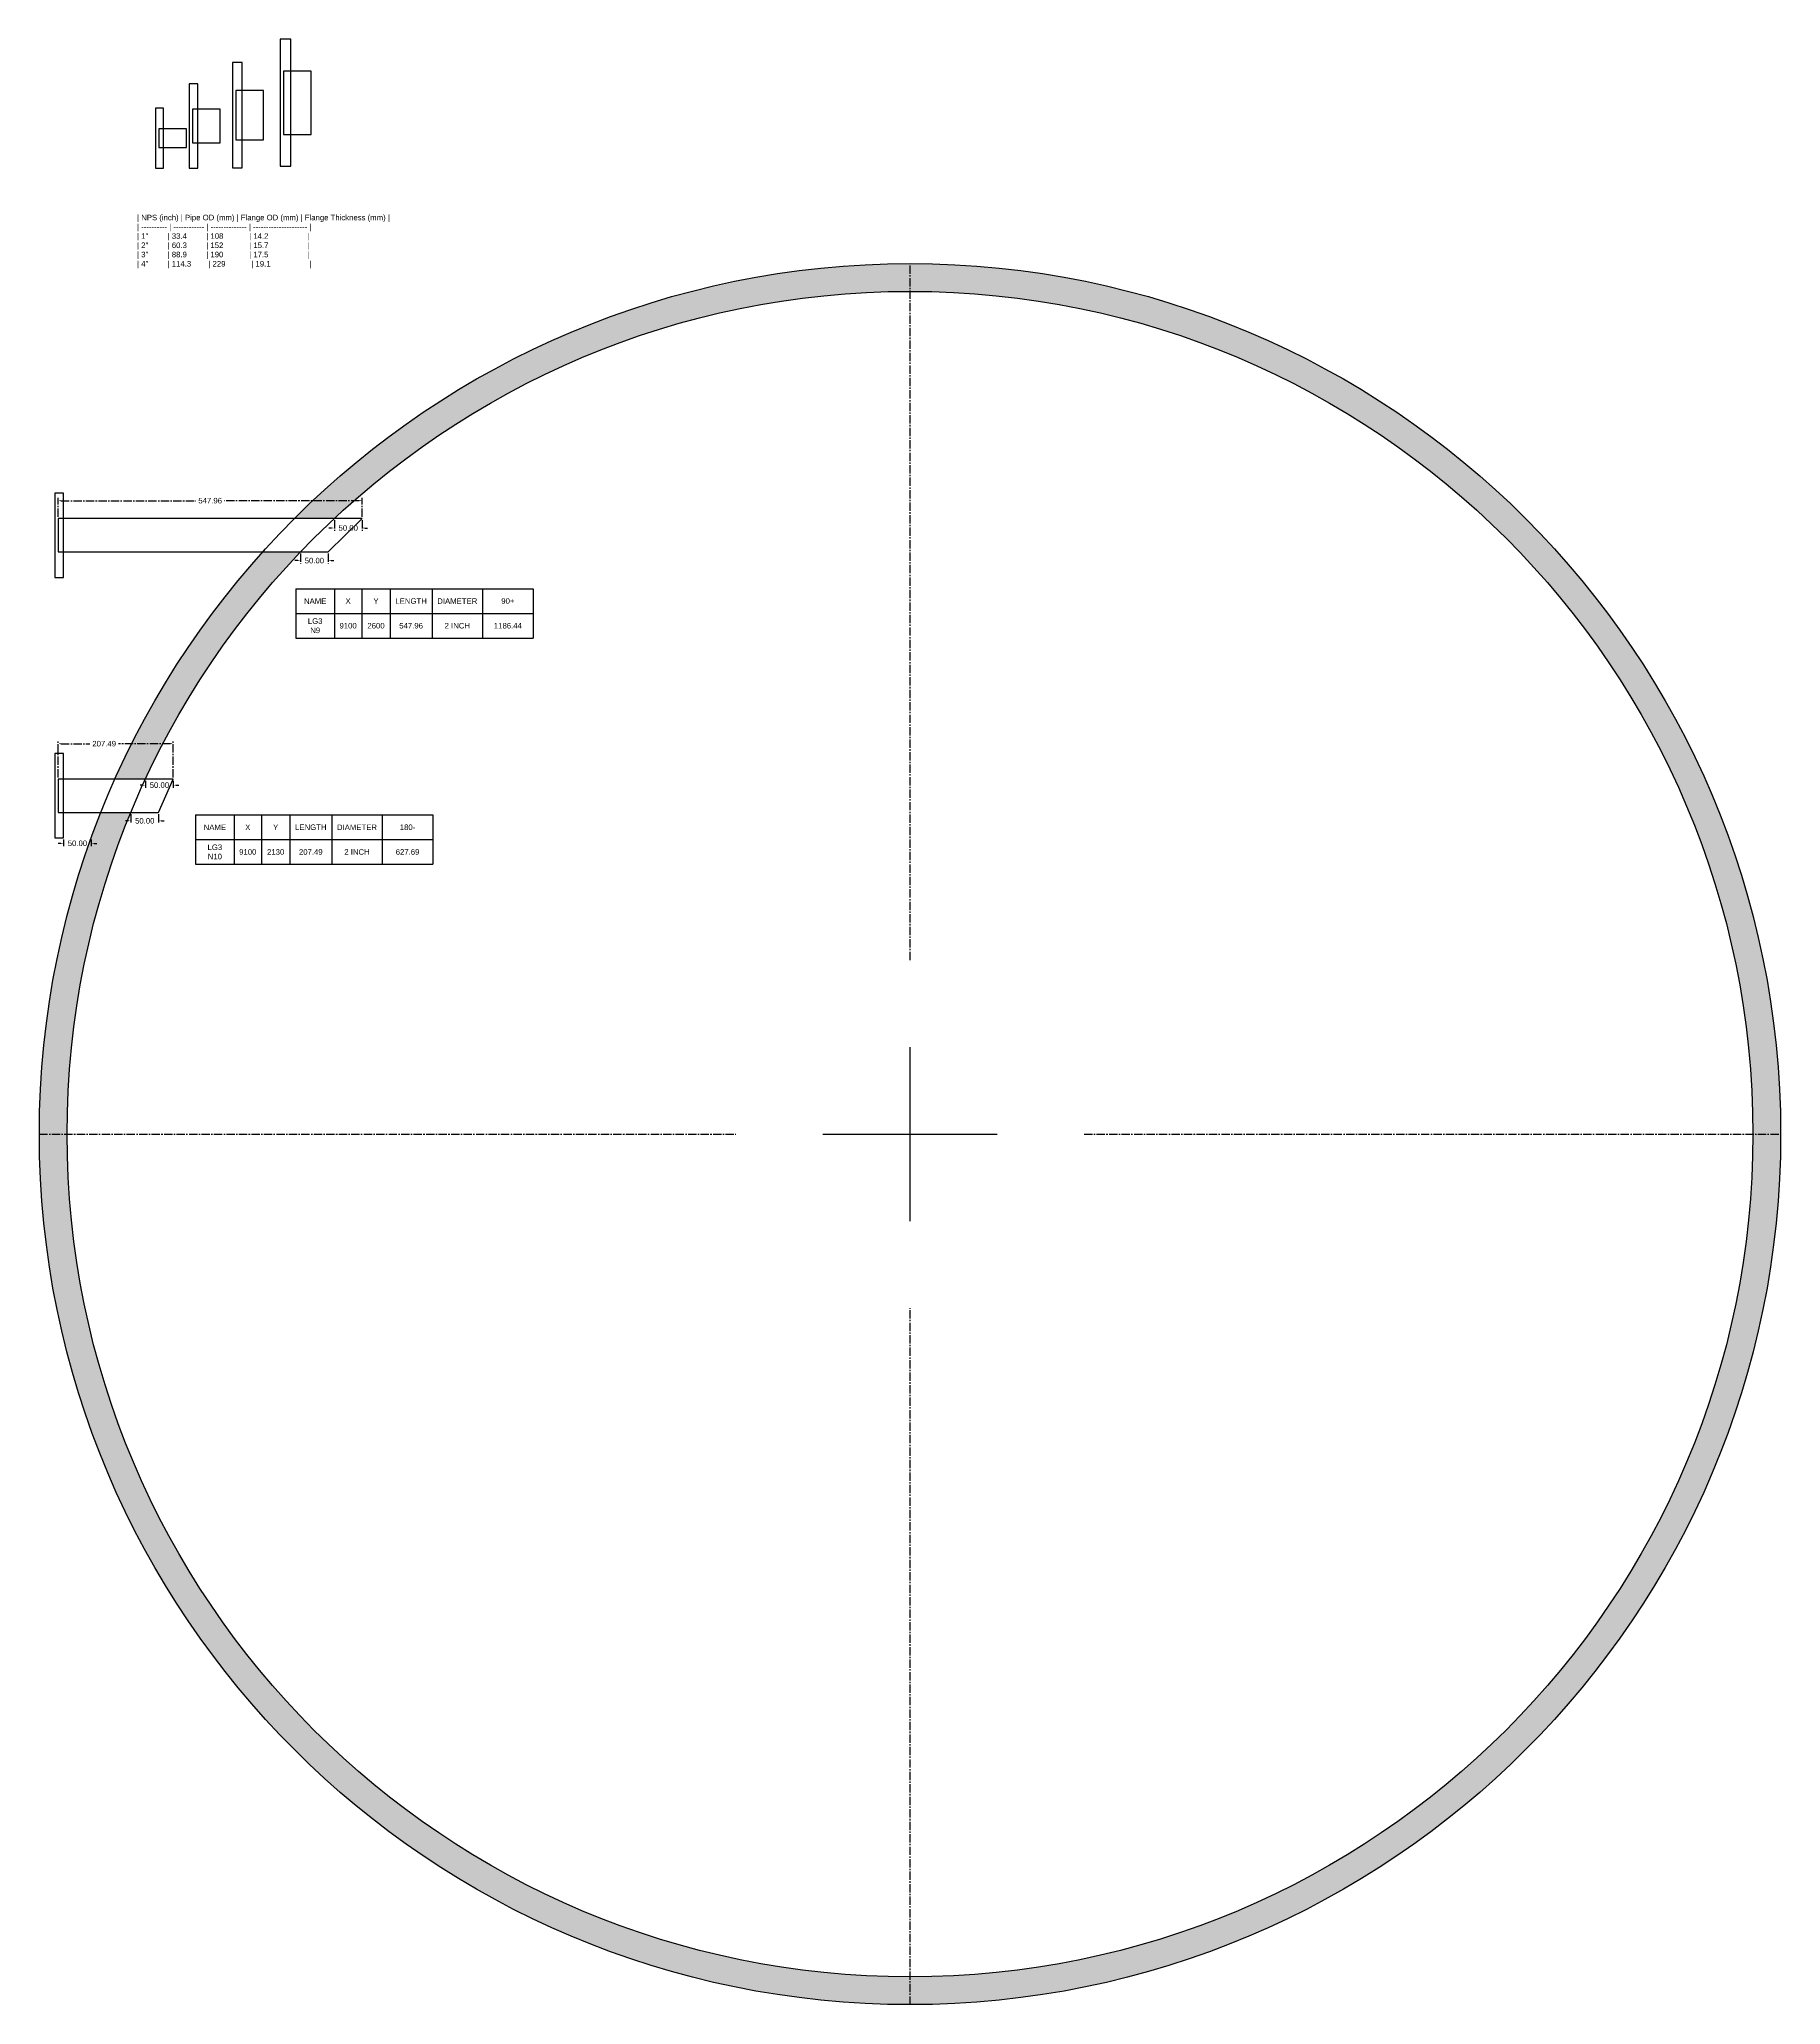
# Model space of a CAD drawing. Header units: millimetres. Extents: x 1251 to 4391, y 18 to 3563.
import ezdxf

# ---------------------------------------------------------------- set-up
doc = ezdxf.new("R2010")
doc.units = ezdxf.units.MM
doc.header["$LTSCALE"] = 20
doc.header["$MEASUREMENT"] = 0
doc.linetypes.add('CENTER2', pattern=[1.125, 0.75, -0.125, 0.125, -0.125])
doc.layers.get('Defpoints').update_dxf_attribs({"color": 10})
doc.styles.get("Standard").update_dxf_attribs({"font": 'arial.ttf', "height": 10})
doc.dimstyles.get("Standard").update_dxf_attribs({"dimtxt": 10, "dimasz": 5, "dimexe": 5, "dimexo": 3, "dimgap": 5, "dimtad": 0, "dimtih": 1, "dimtoh": 1, "dimzin": 0, "dimdsep": 46, "dimtxsty": 'Standard', "dimcen": -0.09, "dimclrd": 7, "dimclre": 7, "dimclrt": 7, "dimadec": 1, "dimazin": 0, "dimtfac": 1, "dimtofl": 0, "dimtmove": 0, "dimatfit": 3, "dimfxl": 1, "dimtolj": 1, "dimtzin": 0, "dimlwd": 25, "dimlwe": 25, "dimarcsym": 0})

# ---------------------------------------------------------------- blocks, each defined once
blk = doc.blocks.new('*T1')
at = {"color": 0, "linetype": 'ByBlock', "lineweight": -2, "transparency": 16777216}
for p, q in [((0, 0), (427.9, 0)), ((0, 0), (0, -89)), ((69.4, 0), (69.4, -89)), ((118.9, 0), (118.9, -89)), ((170, 0), (170, -89)), ((245.4, 0), (245.4, -89)), ((336.6, 0), (336.6, -89)), ((427.9, 0), (427.9, -89)), ((0, -44.5), (427.9, -44.5)), ((0, -89), (427.9, -89))]:
    blk.add_line(p, q, dxfattribs=at)
at = {"color": 0, "transparency": 16777216, "char_height": 10, "attachment_point": 5}
for s, insert, width in [('NAME', (34.7, -22.2), 69.266), ('X', (94.1, -22.2), 49.392), ('Y', (144.4, -22.2), 50.945), ('LENGTH', (207.7, -22.2), 75.34), ('DIAMETER', (291, -22.2), 91.096), ('90+', (382.2, -22.2), 91.096), ('LG3\\PN9', (34.7, -66.7), 69.266), ('9100', (94.1, -66.7), 49.392), ('2600', (144.4, -66.7), 50.945), ('547.96', (207.7, -66.7), 75.34), ('2 INCH', (291, -66.7), 91.096), ('1186.44', (382.2, -66.7), 91.096)]:
    blk.add_mtext(s, dxfattribs=dict(at, insert=insert, width=width))
blk = doc.blocks.new('*U2')
at = {"color": 0, "linetype": 'CENTER2', "transparency": 16777216}
for p, q in [((0, 314), (0, 1570.12)), ((-1570.12, 0), (-314, 0)), ((314, 0), (1570.12, 0)), ((0, -1570.12), (0, -314))]:
    blk.add_line(p, q, dxfattribs=at)
at = {"color": 0, "linetype": 'Continuous', "transparency": 16777216}
for p, q in [((0, -157), (0, 157)), ((-157, 0), (157, 0))]:
    blk.add_line(p, q, dxfattribs=at)
blk = doc.blocks.new('*T10')
at = {"color": 0, "linetype": 'ByBlock', "lineweight": -2, "transparency": 16777216}
for p, q in [((0, 0), (427.9, 0)), ((0, 0), (0, -89)), ((69.4, 0), (69.4, -89)), ((118.9, 0), (118.9, -89)), ((170, 0), (170, -89)), ((245.4, 0), (245.4, -89)), ((336.6, 0), (336.6, -89)), ((427.9, 0), (427.9, -89)), ((0, -44.5), (427.9, -44.5)), ((0, -89), (427.9, -89))]:
    blk.add_line(p, q, dxfattribs=at)
at = {"color": 0, "transparency": 16777216, "char_height": 10, "attachment_point": 5}
for s, insert, width in [('NAME', (34.7, -22.2), 69.266), ('X', (94.1, -22.2), 49.392), ('Y', (144.4, -22.2), 50.945), ('LENGTH', (207.7, -22.2), 75.34), ('DIAMETER', (291, -22.2), 91.096), ('180-', (382.2, -22.2), 91.096), ('LG3\\PN10', (34.7, -66.7), 69.266), ('9100', (94.1, -66.7), 49.392), ('2130', (144.4, -66.7), 50.945), ('207.49', (207.7, -66.7), 75.34), ('2 INCH', (291, -66.7), 91.096), ('627.69', (382.2, -66.7), 91.096)]:
    blk.add_mtext(s, dxfattribs=dict(at, insert=insert, width=width))
blk = doc.blocks.new('*D18')
at = {"color": 7, "linetype": 'CENTER2', "lineweight": 25, "transparency": 16777216}
for p, q in [((1290, 2112.9), (1285, 2112.9)), ((1295, 2119.7), (1295, 2107.9)), ((1345, 2119.7), (1345, 2107.9)), ((1350, 2112.9), (1355, 2112.9))]:
    blk.add_line(p, q, dxfattribs=at)
at = {"color": 7, "transparency": 16777216}
for points in [[(1290, 2113.7), (1290, 2112), (1295, 2112.9)], [(1350, 2113.7), (1350, 2112), (1345, 2112.9)]]:
    blk.add_solid(points, dxfattribs=at)
at = {"layer": 'Defpoints', "color": 0, "transparency": 16777216}
for p in [(1295, 2122.7), (1345, 2122.7), (1345, 2112.9)]:
    blk.add_point(p, dxfattribs=at)
at = {"color": 7, "transparency": 16777216, "insert": (1320, 2112.9), "char_height": 10, "attachment_point": 5}
blk.add_mtext('\\A1;50.00', dxfattribs=at)
blk = doc.blocks.new('*D19')
at = {"color": 7, "linetype": 'CENTER2', "lineweight": 25, "transparency": 16777216}
for p, q in [((1416.4, 2165.5), (1416.4, 2148.5)), ((1466.4, 2165.5), (1466.4, 2148.5)), ((1411.4, 2153.5), (1406.4, 2153.5)), ((1471.4, 2153.5), (1476.4, 2153.5))]:
    blk.add_line(p, q, dxfattribs=at)
at = {"color": 7, "transparency": 16777216}
for points in [[(1411.4, 2154.3), (1411.4, 2152.7), (1416.4, 2153.5)], [(1471.4, 2154.3), (1471.4, 2152.7), (1466.4, 2153.5)]]:
    blk.add_solid(points, dxfattribs=at)
at = {"layer": 'Defpoints', "color": 0, "transparency": 16777216}
for p in [(1416.4, 2168.5), (1466.4, 2168.5), (1466.4, 2153.5)]:
    blk.add_point(p, dxfattribs=at)
at = {"color": 7, "transparency": 16777216, "insert": (1441.4, 2153.5), "char_height": 10, "attachment_point": 5}
blk.add_mtext('\\A1;50.00', dxfattribs=at)
blk = doc.blocks.new('*D20')
at = {"color": 7, "linetype": 'CENTER2', "lineweight": 25, "transparency": 16777216}
for p, q in [((1437.8, 2217.8), (1432.8, 2217.8)), ((1442.8, 2225.8), (1442.8, 2212.8)), ((1492.8, 2225.8), (1492.8, 2212.8)), ((1497.8, 2217.8), (1502.8, 2217.8))]:
    blk.add_line(p, q, dxfattribs=at)
at = {"color": 7, "transparency": 16777216}
for points in [[(1437.8, 2218.6), (1437.8, 2217), (1442.8, 2217.8)], [(1497.8, 2218.6), (1497.8, 2217), (1492.8, 2217.8)]]:
    blk.add_solid(points, dxfattribs=at)
at = {"layer": 'Defpoints', "color": 0, "transparency": 16777216}
for p in [(1442.8, 2228.8), (1492.8, 2228.8), (1492.8, 2217.8)]:
    blk.add_point(p, dxfattribs=at)
at = {"color": 7, "transparency": 16777216, "insert": (1467.8, 2217.8), "char_height": 10, "attachment_point": 5}
blk.add_mtext('\\A1;50.00', dxfattribs=at)
blk = doc.blocks.new('*D21')
at = {"color": 7, "linetype": 'CENTER2', "lineweight": 25, "transparency": 16777216}
for p, q in [((1285.3, 2231.8), (1285.3, 2297.6)), ((1290.3, 2292.6), (1342.4, 2292.6)), ((1487.8, 2292.6), (1394.1, 2292.6)), ((1492.8, 2231.8), (1492.8, 2297.6))]:
    blk.add_line(p, q, dxfattribs=at)
at = {"color": 7, "transparency": 16777216}
for points in [[(1290.3, 2293.5), (1290.3, 2291.8), (1285.3, 2292.6)], [(1487.8, 2293.5), (1487.8, 2291.8), (1492.8, 2292.6)]]:
    blk.add_solid(points, dxfattribs=at)
at = {"layer": 'Defpoints', "color": 0, "transparency": 16777216}
for p in [(1285.3, 2292.6), (1285.3, 2228.8), (1492.8, 2228.8)]:
    blk.add_point(p, dxfattribs=at)
at = {"color": 7, "transparency": 16777216, "insert": (1368.2, 2292.6), "char_height": 10, "attachment_point": 5}
blk.add_mtext('\\A1;207.49', dxfattribs=at)
blk = doc.blocks.new('*D22')
at = {"color": 7, "linetype": 'CENTER2', "lineweight": 25, "transparency": 16777216}
for p, q in [((1783.3, 2695.8), (1783.3, 2676.6)), ((1833.3, 2695.8), (1833.3, 2676.6)), ((1778.3, 2681.6), (1773.3, 2681.6)), ((1838.3, 2681.6), (1843.3, 2681.6))]:
    blk.add_line(p, q, dxfattribs=at)
at = {"color": 7, "transparency": 16777216}
for points in [[(1778.3, 2682.5), (1778.3, 2680.8), (1783.3, 2681.6)], [(1838.3, 2682.5), (1838.3, 2680.8), (1833.3, 2681.6)]]:
    blk.add_solid(points, dxfattribs=at)
at = {"layer": 'Defpoints', "color": 0, "transparency": 16777216}
for p in [(1783.3, 2698.8), (1833.3, 2698.8), (1833.3, 2681.6)]:
    blk.add_point(p, dxfattribs=at)
at = {"color": 7, "transparency": 16777216, "insert": (1808.3, 2681.6), "char_height": 10, "attachment_point": 5}
blk.add_mtext('\\A1;50.00', dxfattribs=at)
blk = doc.blocks.new('*D23')
at = {"color": 7, "linetype": 'CENTER2', "lineweight": 25, "transparency": 16777216}
for p, q in [((1722.3, 2635.5), (1722.3, 2617.8)), ((1772.3, 2635.5), (1772.3, 2617.8)), ((1717.3, 2622.8), (1712.3, 2622.8)), ((1777.3, 2622.8), (1782.3, 2622.8))]:
    blk.add_line(p, q, dxfattribs=at)
at = {"color": 7, "transparency": 16777216}
for points in [[(1717.3, 2623.6), (1717.3, 2622), (1722.3, 2622.8)], [(1777.3, 2623.6), (1777.3, 2622), (1772.3, 2622.8)]]:
    blk.add_solid(points, dxfattribs=at)
at = {"layer": 'Defpoints', "color": 0, "transparency": 16777216}
for p in [(1722.3, 2638.5), (1772.3, 2638.5), (1772.3, 2622.8)]:
    blk.add_point(p, dxfattribs=at)
at = {"color": 7, "transparency": 16777216, "insert": (1747.3, 2622.8), "char_height": 10, "attachment_point": 5}
blk.add_mtext('\\A1;50.00', dxfattribs=at)
blk = doc.blocks.new('*D24')
at = {"color": 7, "linetype": 'CENTER2', "lineweight": 25, "transparency": 16777216}
for p, q in [((1285.3, 2701.8), (1285.3, 2735.9)), ((1290.3, 2730.9), (1533.6, 2730.9)), ((1828.3, 2730.9), (1585.1, 2730.9)), ((1833.3, 2701.8), (1833.3, 2735.9))]:
    blk.add_line(p, q, dxfattribs=at)
at = {"color": 7, "transparency": 16777216}
for points in [[(1290.3, 2731.7), (1290.3, 2730), (1285.3, 2730.9)], [(1828.3, 2731.7), (1828.3, 2730), (1833.3, 2730.9)]]:
    blk.add_solid(points, dxfattribs=at)
at = {"layer": 'Defpoints', "color": 0, "transparency": 16777216}
for p in [(1285.3, 2730.9), (1285.3, 2698.8), (1833.3, 2698.8)]:
    blk.add_point(p, dxfattribs=at)
at = {"color": 7, "transparency": 16777216, "insert": (1559.3, 2730.9), "char_height": 10, "attachment_point": 5}
blk.add_mtext('\\A1;547.96', dxfattribs=at)

msp = doc.modelspace()

# ---------------------------------------------------------------- hatches: boundary and pattern name
h = msp.add_hatch()
h.set_pattern_fill('ANGLE', color=256, scale=30)
h.set_pattern_definition([(0, (0, 0), (0, 8.25), [6, -2.25]), (90, (0, 0), (-8.25, 5e-16), [6, -2.25])])
h.paths.add_polyline_path([(1722.337, 2638.485), (1654.161, 2638.485, 0.07827915), (1387.883, 2228.821), (1442.826, 2228.821, -0.08211827)], flags=17)
h.paths.add_polyline_path([(2821.349, 3108.45), (2821.349, 3158.45, 0.19887081), (1711.369, 2698.785), (1783.295, 2698.785, -0.19018616)], flags=17)
h.paths.add_polyline_path([(1416.387, 2168.521), (1362.439, 2168.521, 0.09489348), (1251.349, 1588.45, 1), (4391.349, 1588.45, 0.41421356), (2821.349, 3158.45), (2821.349, 3108.45, -0.41421356), (4341.349, 1588.45, -1), (1301.349, 1588.45, -0.09820247)])

# ---------------------------------------------------------------- linework, layer by layer
for points in [[(1685.504, 3334.012), (1704.604, 3334.012), (1704.604, 3563.012), (1685.504, 3563.012)], [(1599.318, 3330.957), (1616.818, 3330.957), (1616.818, 3520.957), (1599.318, 3520.957)], [(1521.203, 3330.66), (1536.903, 3330.66), (1536.903, 3482.66), (1521.203, 3482.66)], [(1691.504, 3391.362), (1741.504, 3391.362), (1741.504, 3505.662), (1691.504, 3505.662)], [(1460.769, 3330.66), (1474.969, 3330.66), (1474.969, 3438.66), (1460.769, 3438.66)], [(1605.318, 3381.507), (1655.318, 3381.507), (1655.318, 3470.407), (1605.318, 3470.407)], [(1527.203, 3376.51), (1577.203, 3376.51), (1577.203, 3436.81), (1527.203, 3436.81)], [(1466.769, 3367.96), (1516.769, 3367.96), (1516.769, 3401.36), (1466.769, 3401.36)], [(1279.333, 2592.635), (1295.033, 2592.635), (1295.033, 2744.635), (1279.333, 2744.635)], [(1285.333, 2638.485), (1772.337, 2638.485), (1833.295, 2698.785), (1285.333, 2698.785)], [(1279.333, 2122.671), (1295.033, 2122.671), (1295.033, 2274.671), (1279.333, 2274.671)], [(1285.333, 2168.521), (1466.387, 2168.521), (1492.826, 2228.821), (1285.333, 2228.821)]]:
    msp.add_lwpolyline(points, close=True)
for radius in [1570, 1520]:
    msp.add_circle((2821.349, 1588.45), radius)

# ---------------------------------------------------------------- block references
at = {"linetype": 'CENTER2'}
msp.add_blockref('*U2', (2821.349, 1588.45), dxfattribs=at)
for name, p in [('*T1', (1713.978, 2572.052)), ('*T10', (1533.077, 2164.061))]:
    msp.add_blockref(name, p)

# ---------------------------------------------------------------- texts
at = {"insert": (1427.488, 3246.572), "char_height": 10, "width": 476.05252, "attachment_point": 1}
msp.add_mtext('| NPS (inch) | Pipe OD (mm) | Flange OD (mm) | Flange Thickness (mm) |\\P| ---------- | ------------ | -------------- | --------------------- |\\P| 1"         | 33.4         | 108            | 14.2                  |\\P| 2"         | 60.3         | 152            | 15.7                  |\\P| 3"         | 88.9         | 190            | 17.5                  |\\P| 4"         | 114.3        | 229            | 19.1                  |\\P', dxfattribs=at)

# ---------------------------------------------------------------- dimensions: what is measured, and where the dimension line sits
for base, p1, p2, picture, middle in [((1285.333, 2730.858), (1833.295, 2698.785), (1285.333, 2698.785), '*D24', (1559.314, 2730.858)), ((1833.295, 2681.644), (1783.295, 2698.785), (1833.295, 2698.785), '*D22', (1808.295, 2681.644)), ((1772.337, 2622.8), (1722.337, 2638.485), (1772.337, 2638.485), '*D23', (1747.337, 2622.8)), ((1492.826, 2217.797), (1442.826, 2228.821), (1492.826, 2228.821), '*D20', (1467.826, 2217.797)), ((1466.387, 2153.493), (1416.387, 2168.521), (1466.387, 2168.521), '*D19', (1441.387, 2153.493)), ((1345.033, 2112.88), (1295.033, 2122.671), (1345.033, 2122.671), '*D18', (1320.033, 2112.88))]:
    dim = msp.add_linear_dim(base=base, p1=p1, p2=p2, dimstyle='Standard')
    dim.commit()
    dim.dimension.update_dxf_attribs({"geometry": picture, "text_midpoint": middle})
dim = msp.add_linear_dim(base=(1285.333, 2292.618), p1=(1492.826, 2228.821), p2=(1285.333, 2228.821), dimstyle='Standard')
dim.commit()
dim.dimension.update_dxf_attribs({"geometry": '*D21', "text_midpoint": (1368.227, 2292.618), "dimtype": 160})

doc.saveas('drawing.dxf')
